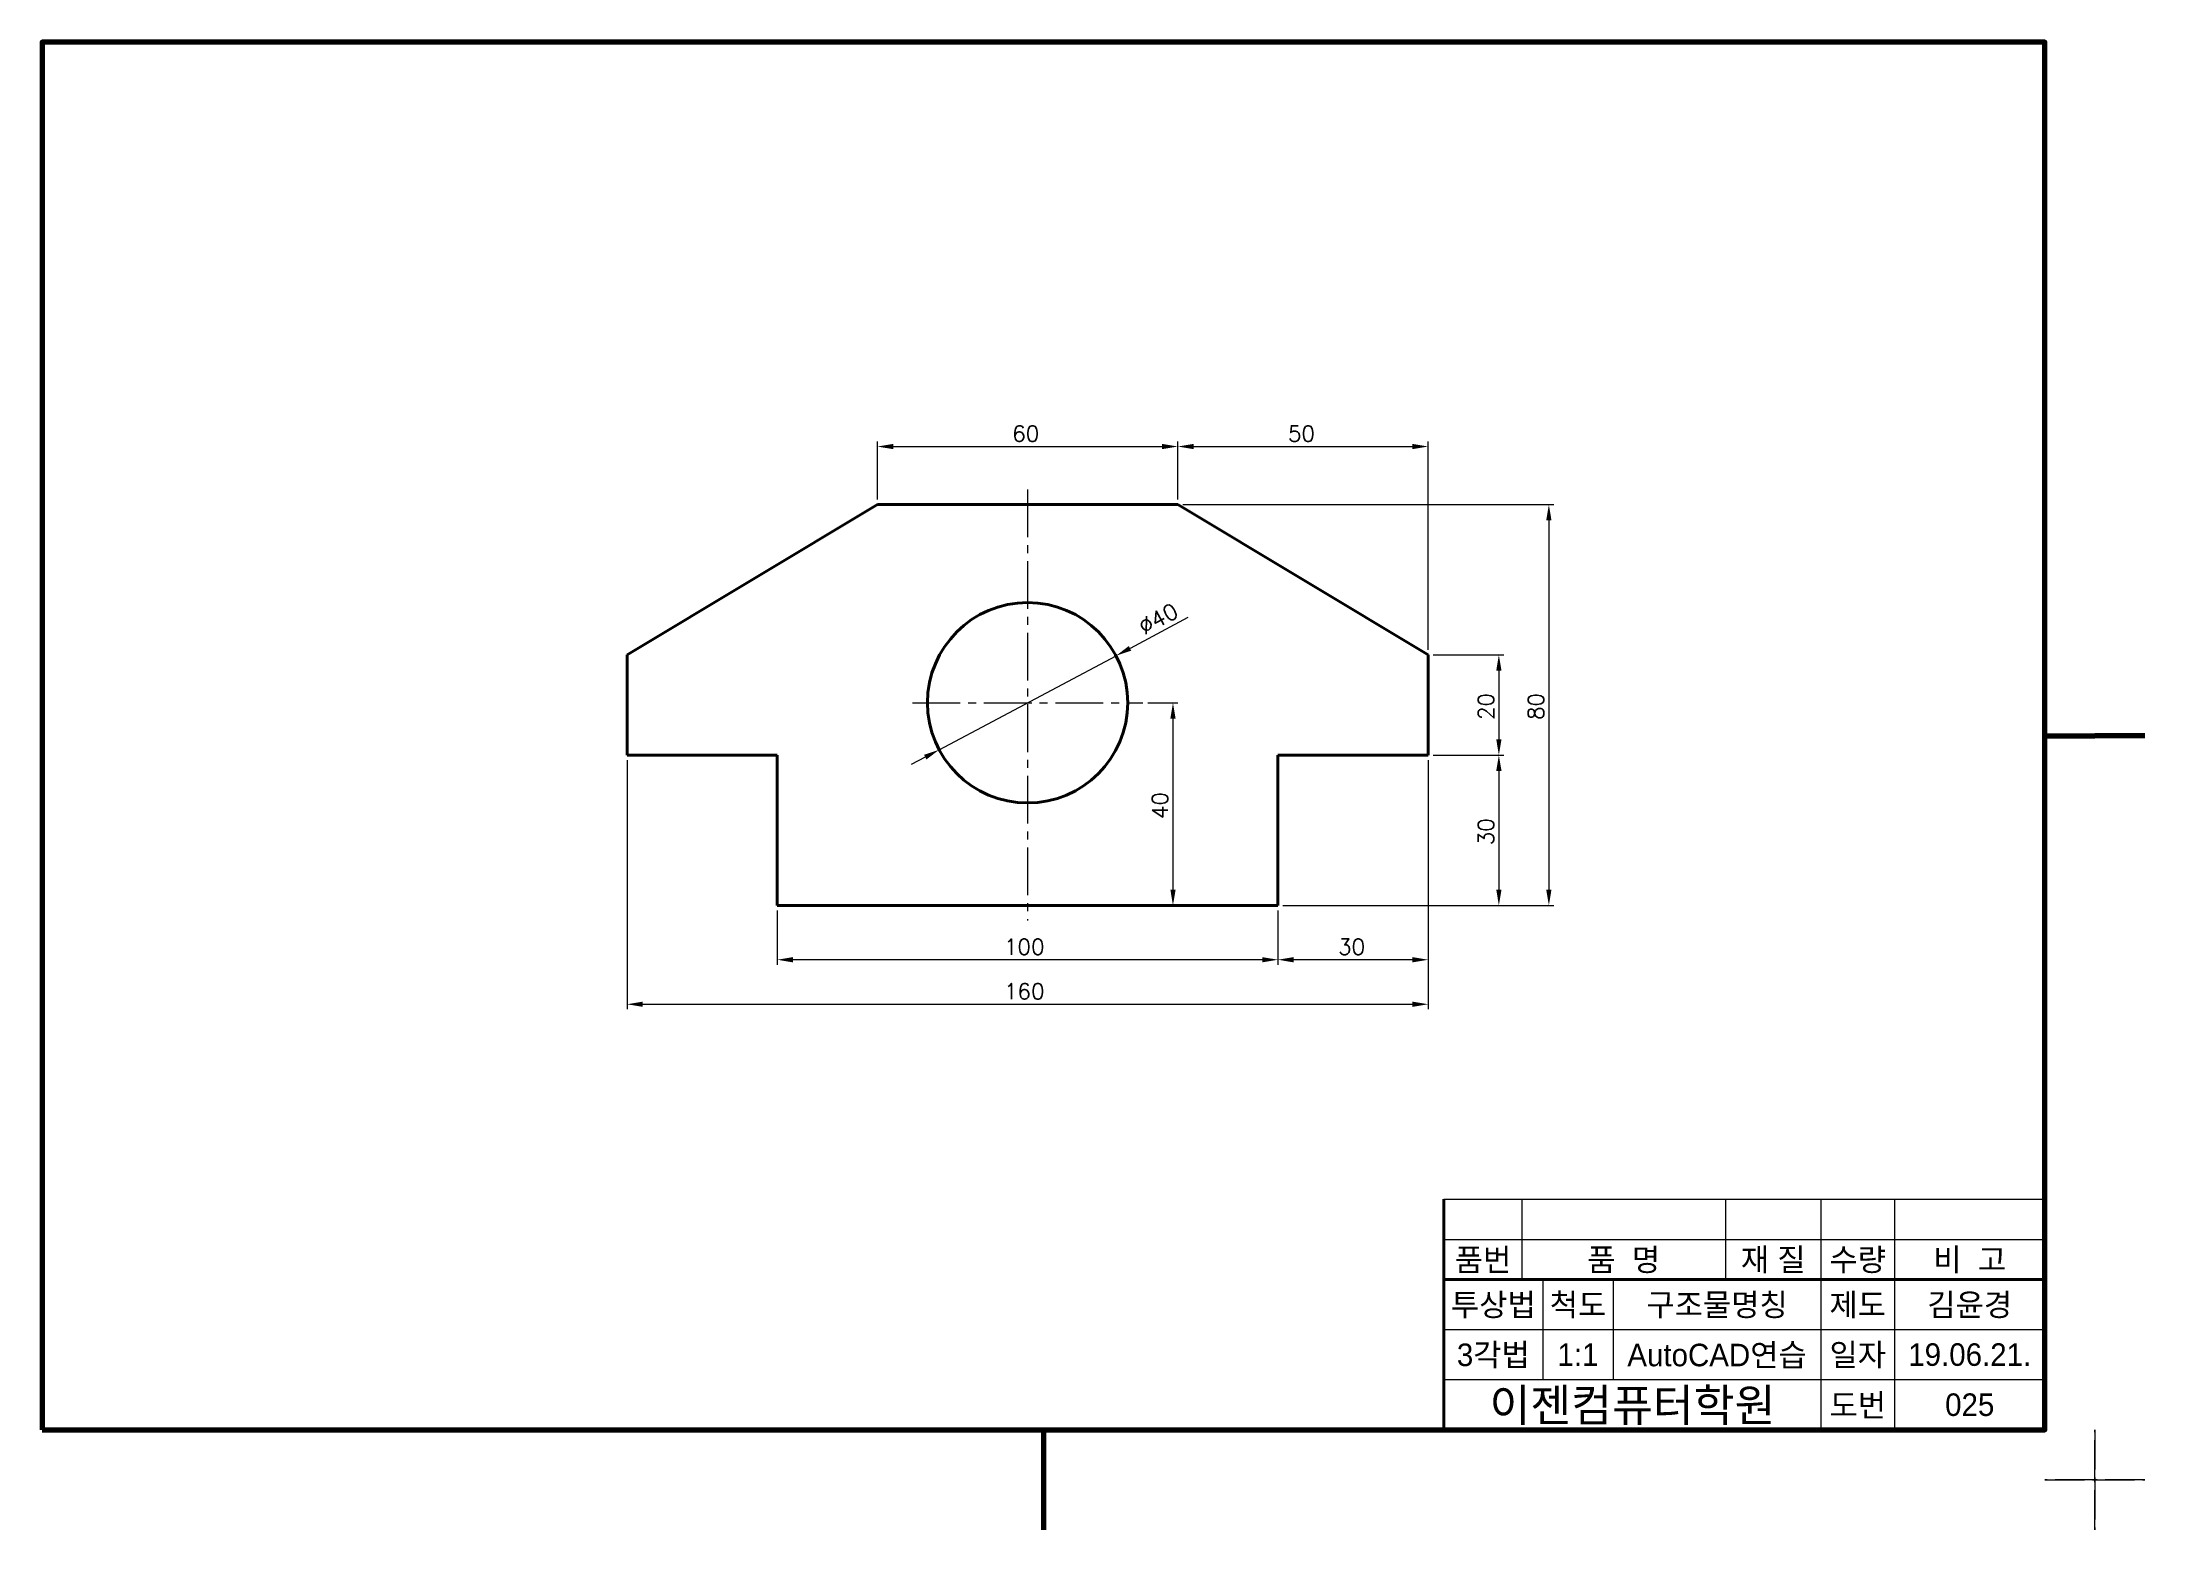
# Model space of a CAD drawing. Header units: millimetres. Extents: x 0 to 4210, y 0 to 2980.
# Drawn here: x 1690 to 2110, y 584 to 881 of the extents above; entities that cross this region are included whole.
import ezdxf
from ezdxf.enums import TextEntityAlignment as Align

# ---------------------------------------------------------------- set-up
doc = ezdxf.new("R2010")
doc.units = ezdxf.units.MM
doc.linetypes.add('CENTER2', pattern=[28.575, 19.05, -3.175, 3.175, -3.175])
doc.linetypes.add('PHANTOM2', pattern=[31.75, 15.875, -3.175, 3.175, -3.175, 3.175, -3.175])
for name, color, linetype, lineweight in [('가는선', 1, 'Continuous', 13), ('구분선', 1, 'PHANTOM2', 13), ('문자', 2, 'Continuous', 20), ('외곽선', 4, 'Continuous', 70), ('외형선', 3, 'Continuous', 40), ('중심선', 1, 'CENTER2', 13), ('치수선', 1, 'Continuous', 13)]:
    doc.layers.add(name, color=color, linetype=linetype, lineweight=lineweight)
doc.styles.get("Standard").update_dxf_attribs({"font": 'romans.shx'})
doc.styles.add('한글', font='')
doc.styles.get('한글').set_extended_font_data('Gulim')

msp = doc.modelspace()

# ---------------------------------------------------------------- texts
at = {"layer": '문자', "ltscale": 0.5}
for s, p in [('60', (1883.77, 801.26)), ('50', (1938.84, 801.26)), ('100', (1882.12, 698.82)), ('30', (1948.84, 698.82)), ('160', (1882.12, 689.93))]:
    msp.add_text(s, height=3.15, dxfattribs=at).set_placement(p)
for s, rotation, p in [('∅40', 27.9674, (1910.09, 762.6)), ('20', 90, (1979.96, 745.67)), ('80', 90, (1989.95, 745.67)), ('40', 90, (1914.87, 725.9)), ('30', 90, (1979.96, 720.67))]:
    msp.add_text(s, height=3.15, rotation=rotation, dxfattribs=at).set_placement(p)
at = {"layer": '문자', "ltscale": 0.5, "style": '한글'}
for s, height, p in [('품번', 4.5, (1977.79, 638)), ('품  명', 4.5, (2005.9, 638)), ('재 질', 4.5, (2035.75, 638)), ('수량', 4.5, (2052.64, 638)), ('비  고', 4.5, (2075.01, 638)), ('투상법', 4.5, (1979.86, 629)), ('척도', 4.5, (1996.76, 629)), ('구조물명칭', 4.5, (2024.54, 629)), ('제도', 4.5, (2052.64, 629)), ('김윤경', 4.5, (2075.01, 629)), ('3각법', 4.5, (1979.86, 619)), ('AutoCAD연습', 4.5, (2024.54, 619)), ('일자', 4.5, (2052.64, 619)), ('1:1', 4.5, (1996.76, 619)), ('19.06.21.', 4.5, (2075.01, 619)), ('이젠컴퓨터학원', 6.5, (2007.64, 609)), ('도번', 4.5, (2052.64, 609)), ('025', 4.5, (2075.01, 609))]:
    msp.add_text(s, height=height, dxfattribs=at).set_placement(p, align=Align.MIDDLE)

# ---------------------------------------------------------------- linework, layer by layer
at = {"layer": '가는선', "ltscale": 0.5}
for p, q in [((1970, 650), (2090, 650)), ((1985.58, 650), (1985.58, 634)), ((2026.22, 650), (2026.22, 634)), ((2045.27, 650), (2045.27, 604)), ((2060.01, 650), (2060.01, 604)), ((1970, 642), (2090, 642)), ((1989.73, 634), (1989.73, 614)), ((2003.8, 634), (2003.8, 614)), ((1970, 624), (2090, 624)), ((1970, 614), (2090, 614))]:
    msp.add_line(p, q, dxfattribs=at)
at = {"layer": '구분선', "ltscale": 0.5}
for points in [[(2090, 594), (2100, 594), (2100, 604)], [(2090, 594), (2100, 594), (2100, 604)], [(2100, 604), (2100, 594), (2110, 594)], [(2100, 604), (2100, 594), (2110, 594)], [(2100, 604), (2100, 594), (2110, 594)], [(2100, 604), (2100, 594), (2110, 594)], [(2100, 584), (2100, 594), (2090, 594)], [(2110, 594), (2100, 594), (2100, 584)], [(2110, 594), (2100, 594), (2100, 584)]]:
    msp.add_lwpolyline(points, dxfattribs=at)
at = {"layer": '외곽선', "ltscale": 0.5}
for p, q in [((2090, 742.5), (2100, 742.5)), ((2110, 742.5), (2100, 742.5)), ((2110, 742.5), (2100, 742.5)), ((2090, 604), (2090, 650)), ((1890, 604), (1890, 594)), ((1890, 604), (1890, 594)), ((1890, 594), (1890, 584))]:
    msp.add_line(p, q, dxfattribs=at)
msp.add_lwpolyline([(1690, 604), (2090, 604), (2090, 881), (1690, 881)], close=True, dxfattribs=at)
at = {"layer": '외형선', "ltscale": 0.5}
for p, q in [((1856.84, 788.67), (1806.84, 758.67)), ((1856.84, 788.67), (1916.84, 788.67)), ((1916.84, 788.67), (1966.84, 758.67)), ((1806.84, 758.67), (1806.84, 738.67)), ((1966.84, 758.67), (1966.84, 738.67)), ((1806.84, 738.67), (1836.84, 738.67)), ((1836.84, 738.67), (1836.84, 708.67)), ((1966.84, 738.67), (1936.84, 738.67)), ((1936.84, 738.67), (1936.84, 708.67)), ((1936.84, 708.67), (1836.84, 708.67)), ((1970, 650), (1970, 642)), ((1970, 642), (1970, 634)), ((1970, 634), (2090, 634)), ((1970, 634), (1970, 614)), ((1970, 614), (1970, 604))]:
    msp.add_line(p, q, dxfattribs=at)
msp.add_circle((1886.84, 749.12), 20, dxfattribs=at)
at = {"layer": '중심선', "ltscale": 0.5}
for p, q in [((1886.84, 791.67), (1886.84, 705.67)), ((1863.84, 749.12), (1909.84, 749.12))]:
    msp.add_line(p, q, dxfattribs=at)
at = {"layer": '치수선', "ltscale": 0.5}
for p, q in [((1856.84, 789.67), (1856.84, 801.26)), ((1859.99, 800.26), (1913.69, 800.26)), ((1916.84, 789.67), (1916.84, 801.26)), ((1919.99, 800.26), (1963.69, 800.26)), ((1966.84, 759.67), (1966.84, 801.26)), ((1917.84, 788.67), (1991.95, 788.67)), ((1990.95, 785.52), (1990.95, 711.82)), ((1918.86, 766.12), (1907.29, 759.98)), ((1869.18, 739.74), (1904.51, 758.5)), ((1967.84, 758.67), (1981.96, 758.67)), ((1980.96, 755.52), (1980.96, 741.82)), ((1910.84, 749.12), (1916.87, 749.12)), ((1915.87, 745.97), (1915.87, 711.82)), ((1806.84, 737.67), (1806.84, 687.93)), ((1866.4, 738.27), (1863.61, 736.79)), ((1966.84, 737.67), (1966.84, 696.82)), ((1967.84, 738.67), (1981.96, 738.67)), ((1980.96, 735.52), (1980.96, 711.82)), ((1836.84, 707.67), (1836.84, 696.82)), ((1936.84, 707.67), (1936.84, 696.82)), ((1937.84, 708.67), (1981.96, 708.67)), ((1981.96, 708.67), (1991.95, 708.67)), ((1933.69, 697.82), (1839.99, 697.82)), ((1963.69, 697.82), (1939.99, 697.82)), ((1966.84, 696.82), (1966.84, 687.93)), ((1809.99, 688.93), (1963.69, 688.93))]:
    msp.add_line(p, q, dxfattribs=at)
for points in [[(1859.99, 800.79), (1859.99, 799.74), (1856.84, 800.26)], [(1913.69, 800.79), (1913.69, 799.74), (1916.84, 800.26)], [(1919.99, 800.79), (1919.99, 799.74), (1916.84, 800.26)], [(1963.69, 800.79), (1963.69, 799.74), (1966.84, 800.26)], [(1990.42, 785.52), (1991.47, 785.52), (1990.95, 788.67)], [(1907.04, 760.44), (1907.54, 759.52), (1904.51, 758.5)], [(1980.44, 755.52), (1981.49, 755.52), (1980.96, 758.67)], [(1915.35, 745.97), (1916.4, 745.97), (1915.87, 749.12)], [(1866.15, 738.73), (1866.64, 737.8), (1869.18, 739.74)], [(1980.44, 741.82), (1981.49, 741.82), (1980.96, 738.67)], [(1980.44, 735.52), (1981.49, 735.52), (1980.96, 738.67)], [(1915.35, 711.82), (1916.4, 711.82), (1915.87, 708.67)], [(1980.44, 711.82), (1981.49, 711.82), (1980.96, 708.67)], [(1990.42, 711.82), (1991.47, 711.82), (1990.95, 708.67)], [(1839.99, 698.34), (1839.99, 697.29), (1836.84, 697.82)], [(1933.69, 698.34), (1933.69, 697.29), (1936.84, 697.82)], [(1939.99, 698.34), (1939.99, 697.29), (1936.84, 697.82)], [(1963.69, 698.34), (1963.69, 697.29), (1966.84, 697.82)], [(1809.99, 689.46), (1809.99, 688.41), (1806.84, 688.93)], [(1963.69, 689.46), (1963.69, 688.41), (1966.84, 688.93)]]:
    msp.add_solid(points, dxfattribs=at)

msp.set_redraw_order([(e.dxf.handle, doc.entitydb.next_handle()) for e in msp.query("TEXT MTEXT ATTDEF DIMENSION ARC_DIMENSION")])  # texts and dimensions are drawn at this point

doc.saveas('drawing.dxf')
